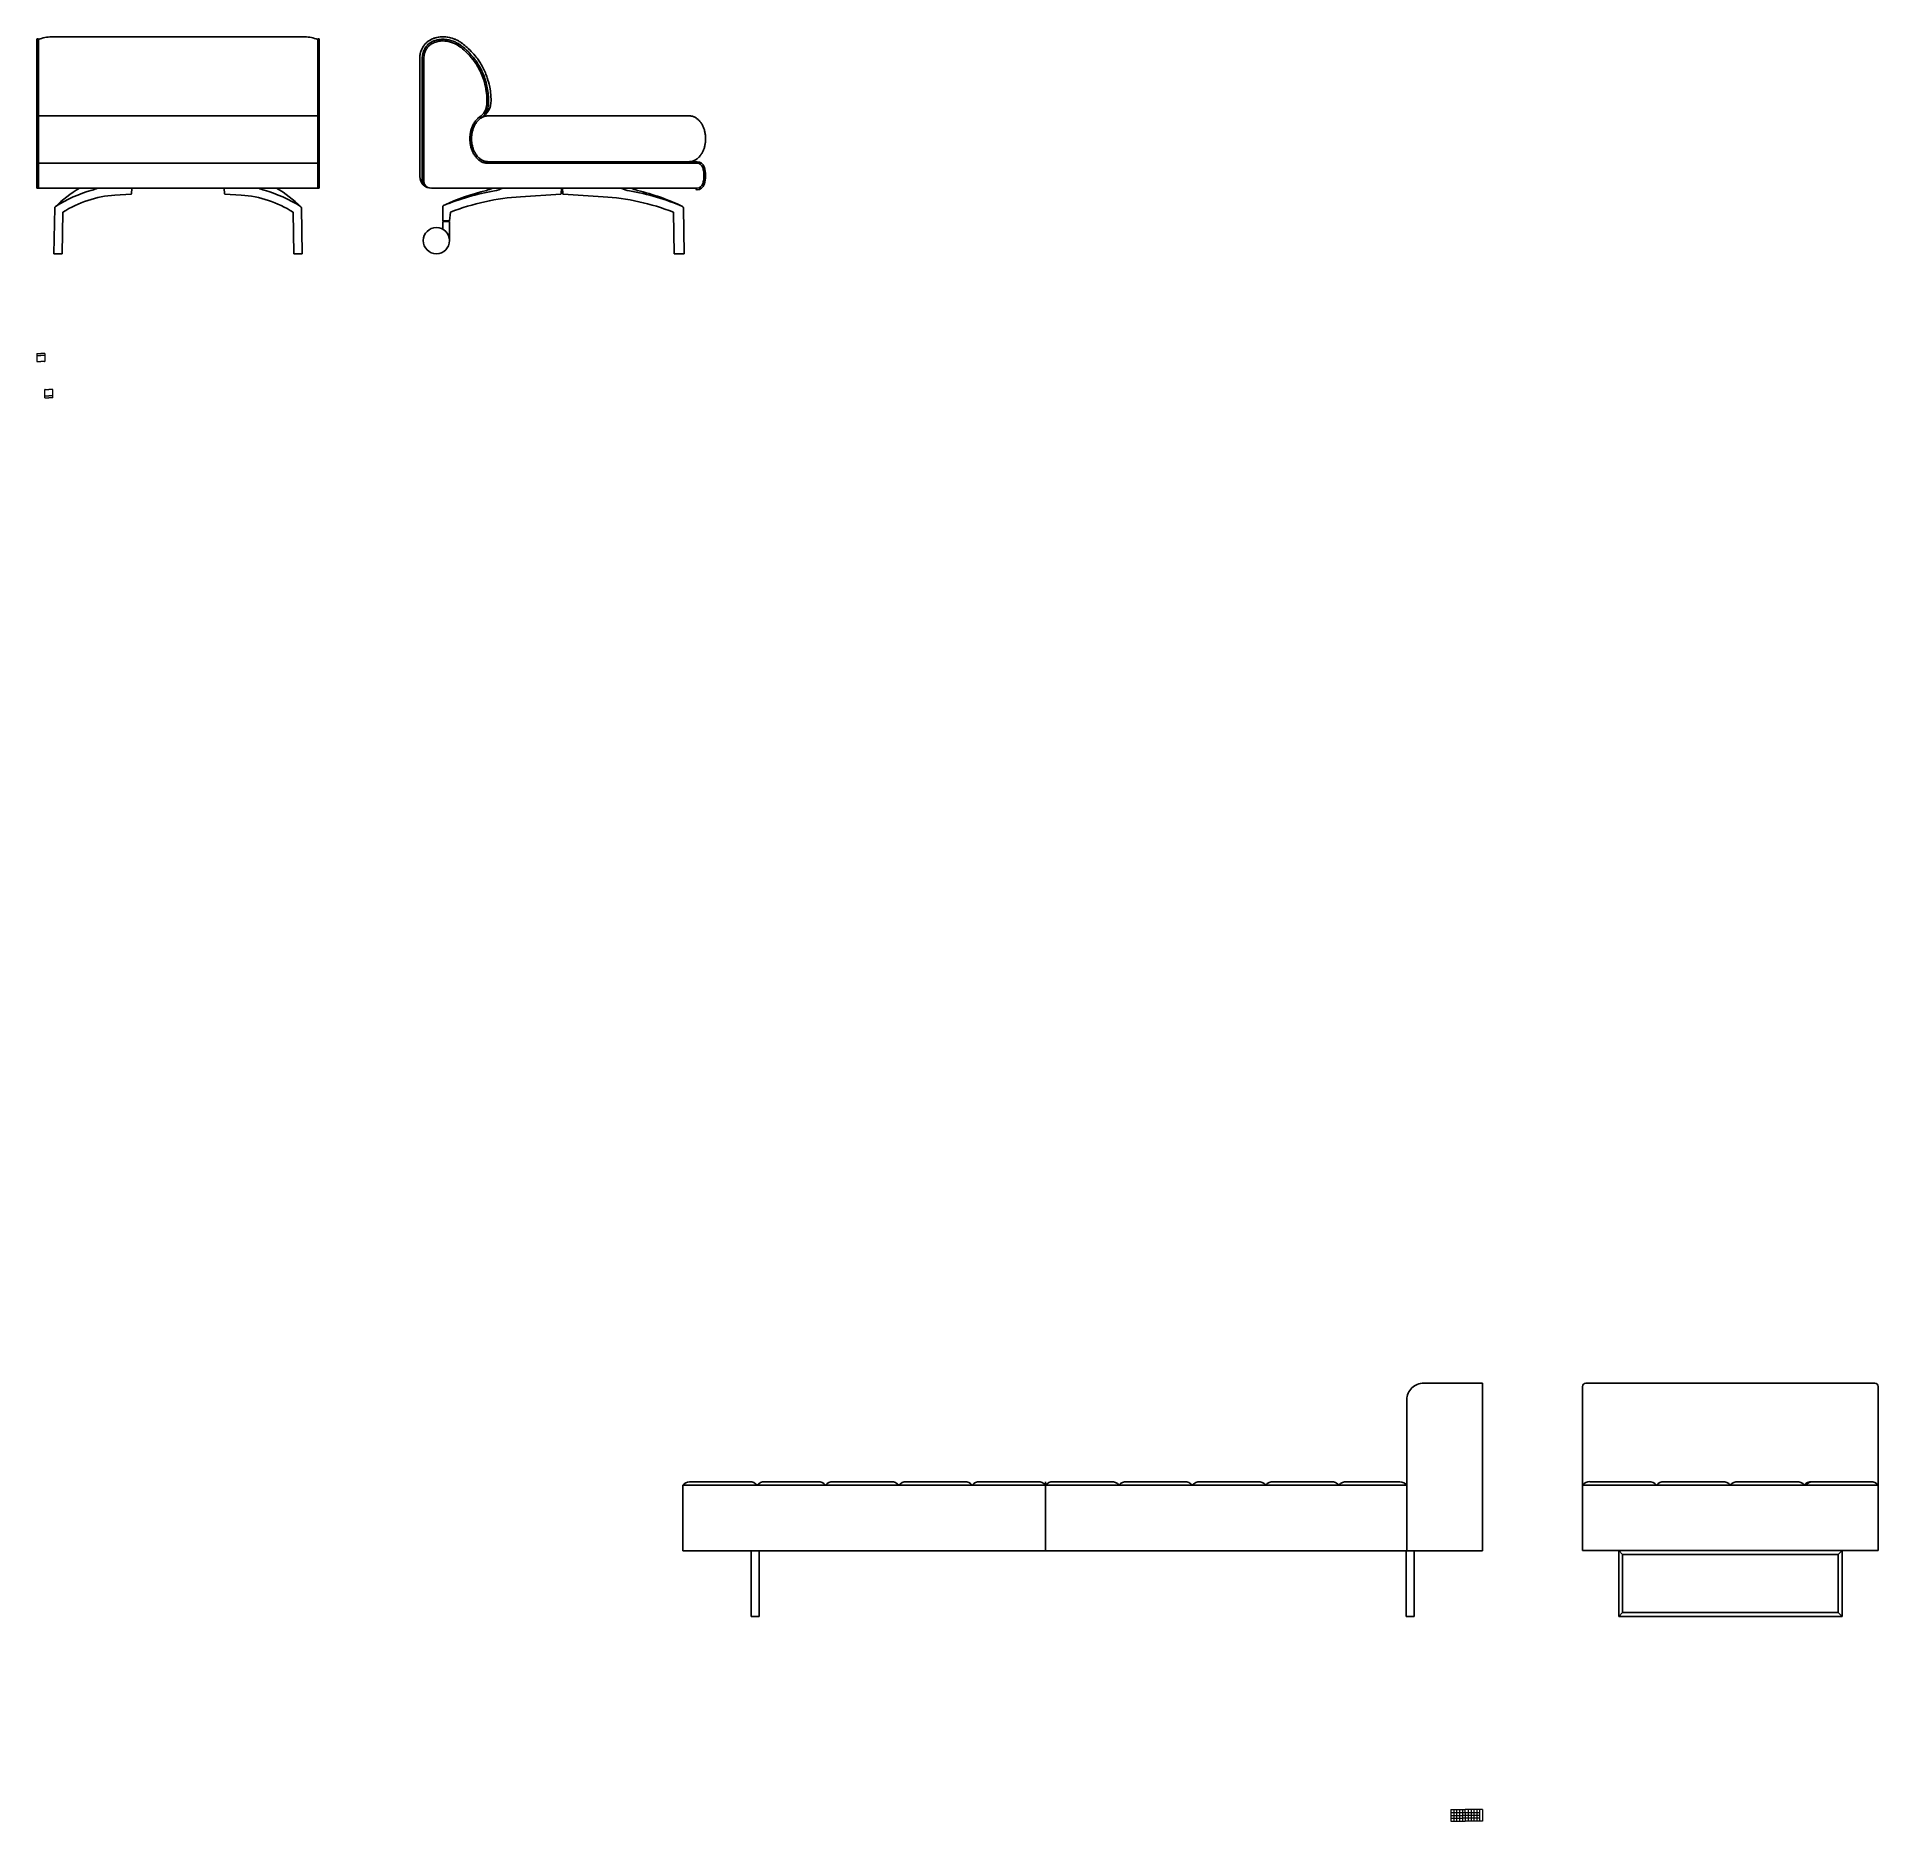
# Model space of a CAD drawing. Header units: inches. Extents: x 327481 to 195042051, y -335014 to 44773228.
# Drawn here: x 384115 to 389721, y -315058 to -309625 of the extents above; entities that cross this region are included whole.
import ezdxf

# ---------------------------------------------------------------- set-up
doc = ezdxf.new("R2010")
doc.units = ezdxf.units.IN
doc.header["$MEASUREMENT"] = 0
doc.layers.add('furniture', color=251, linetype='Continuous', lineweight=13)

# ---------------------------------------------------------------- blocks, each defined once
blk = doc.blocks.new('BBT')
at = {"layer": 'furniture', "color": 0, "ltscale": 60}
for p, q in [((386082, -315022), (386082, -315922)), ((386082, -315022), (387186, -315022)), ((386082, -315262), (388286, -315262)), ((386082, -315482), (386956, -315482)), ((386308, -315022), (386308, -315922)), ((386516, -315022), (386516, -315922)), ((386739, -315022), (386739, -315922)), ((388286, -315482), (386956, -315482)), ((386963, -315022), (386963, -315922)), ((388516, -315022), (387186, -315022)), ((387186, -315262), (387186, -315022)), ((387186, -315262), (387186, -315922)), ((387409, -315022), (387409, -315922)), ((387633, -315022), (387633, -315922)), ((387856, -315022), (387856, -315922)), ((388079, -315022), (388079, -315922)), ((388286, -315022), (388286, -315262)), ((388286, -315022), (388286, -315262)), ((388286, -315262), (388286, -315702)), ((388516, -315022), (388516, -315922)), ((386082, -315702), (386956, -315702)), ((386082, -315922), (387186, -315922)), ((386308, -315702), (386308, -315922)), ((388286, -315702), (386956, -315702)), ((388516, -315922), (387186, -315922)), ((388286, -315702), (388286, -315922))]:
    blk.add_line(p, q, dxfattribs=at)
blk = doc.blocks.new('jefhaie')
at = {"layer": 'furniture', "color": 251, "ltscale": 60}
for p, q in [((384115, -310585), (384115, -311455)), ((384115, -310589), (384115, -311455)), ((384115, -310589), (384115, -311041)), ((384120, -310585), (384120, -311455)), ((384120, -310585), (384545, -310585)), ((384120, -310802), (384545, -310802)), ((384120, -311455), (384545, -311455)), ((384120, -311455), (384545, -311455)), ((384970, -310585), (384545, -310585)), ((384970, -310802), (384545, -310802)), ((384970, -311455), (384545, -311455)), ((384970, -311455), (384545, -311455)), ((384970, -310585), (384970, -311455)), ((384975, -310585), (384975, -311455)), ((384975, -310589), (384975, -311455)), ((384975, -310589), (384975, -311041))]:
    blk.add_line(p, q, dxfattribs=at)
for centre, radius, start, end in [((384117, -310585), 2.5, 0, 180), ((384117, -310802), 2.5, 180, 0), ((384117, -311455), 2.5, 180, 0), ((384140, -311435), 20, 180, 270), ((384950, -311435), 20, 270, 0), ((384972, -310585), 2.5, 0, 180), ((384972, -310802), 2.5, 180, 0), ((384972, -311455), 2.5, 180, 0)]:
    blk.add_arc(centre, radius, start, end, dxfattribs=at)

msp = doc.modelspace()

# ---------------------------------------------------------------- linework, layer by layer
at = {"color": 0, "ltscale": 60}
for p, q in [((384114.876, -309633.352), (384114.876, -310085.669)), ((384119.876, -309633.352), (384119.876, -310085.669)), ((384159.035, -309625.366), (384930.717, -309625.366)), ((384969.876, -309633.352), (384969.876, -310085.669)), ((384974.876, -309633.352), (384974.876, -310085.669)), ((384119.876, -309865.669), (384969.876, -309865.669)), ((384119.876, -310010.226), (384969.876, -310010.226)), ((384114.876, -310085.669), (384974.876, -310085.669)), ((384402.543, -310103.789), (384352.388, -310107.07)), ((384403.476, -310102.844), (384404.376, -310085.669)), ((384686.276, -310102.844), (384685.376, -310085.669)), ((384687.209, -310103.789), (384737.364, -310107.07)), ((386125.247, -310085.669), (385315.946, -310085.669)), ((385710.078, -310103.789), (385587.857, -310111.785)), ((385711.011, -310102.844), (385711.911, -310085.669)), ((385715.881, -310102.844), (385714.98, -310085.669)), ((385716.814, -310103.789), (385839.035, -310111.785)), ((384169.483, -310145.974), (384167.137, -310285.669)), ((384194.324, -310159.069), (384192.204, -310285.669)), ((384895.428, -310159.069), (384897.548, -310285.669)), ((384920.269, -310145.974), (384922.615, -310285.669)), ((385351.274, -310185.669), (385351.274, -310140.993)), ((385373.992, -310159.069), (385371.464, -310185.669)), ((386052.899, -310159.069), (386055.019, -310285.669)), ((386083.774, -310145.974), (386086.119, -310285.669)), ((385351.274, -310185.669), (385371.464, -310185.669)), ((385351.274, -310187.669), (385371.274, -310187.669)), ((385351.274, -310211.028), (385351.274, -310187.669)), ((385371.274, -310245.669), (385371.274, -310187.669)), ((384167.137, -310285.669), (384192.204, -310285.669)), ((384922.615, -310285.669), (384897.548, -310285.669)), ((386086.119, -310285.669), (386055.019, -310285.669)), ((388337.077, -313724.274), (388515.917, -313724.274)), ((388515.917, -314234.274), (388515.917, -313724.274)), ((388820.633, -314234.065), (388820.632, -313734.065)), ((388830.632, -313724.065), (388998.65, -313724.065)), ((388830.632, -313724.065), (389542.615, -313724.065)), ((389710.634, -313724.065), (389542.615, -313724.065)), ((389720.633, -314234.066), (389720.634, -313734.065)), ((388285.917, -314234.274), (388285.917, -313774.272)), ((386081.832, -314234.274), (386081.832, -314034.398)), ((386081.832, -314034.612), (386305.44, -314034.506)), ((386284.868, -314024.274), (386102.018, -314024.38)), ((386292.648, -314034.506), (386739.283, -314034.506)), ((386492.948, -314024.274), (386330.661, -314024.274)), ((386538.983, -314024.274), (386716.404, -314024.274)), ((386739.283, -314034.506), (387632.552, -314034.506)), ((386939.583, -314024.274), (386762.161, -314024.274)), ((386985.618, -314024.274), (387163.325, -314024.274)), ((387185.917, -314024.274), (387185.917, -314234.274)), ((387386.217, -314024.274), (387208.51, -314024.274)), ((387432.252, -314024.274), (387609.674, -314024.274)), ((387632.552, -314034.506), (388079.187, -314034.506)), ((387832.852, -314024.274), (387655.431, -314024.274)), ((387878.887, -314024.274), (388056.305, -314024.274)), ((388285.917, -314034.61), (388066.395, -314034.506)), ((388102.513, -314024.283), (388264.721, -314024.377)), ((389720.632, -314034.285), (388820.632, -314034.285)), ((389022.29, -314024.064), (388842.993, -314024.064)), ((389068.975, -314024.064), (389247.621, -314024.064)), ((389472.621, -314024.064), (389293.643, -314024.064)), ((389720.632, -314034.296), (389500.632, -314034.296)), ((389522.993, -314024.064), (389698.272, -314024.064)), ((388515.917, -314234.274), (386081.832, -314234.274)), ((386289.233, -314434.065), (386289.233, -314234.065)), ((386314.233, -314434.065), (386314.233, -314234.065)), ((388283.517, -314434.172), (388283.517, -314234.172)), ((388308.517, -314434.172), (388308.517, -314234.172)), ((389720.633, -314234.066), (388820.633, -314234.065)), ((388930.633, -314434.065), (388930.632, -314234.065)), ((388942.632, -314246.065), (388930.632, -314234.065)), ((389598.632, -314246.066), (388942.632, -314246.065)), ((388942.633, -314422.065), (388942.632, -314246.065)), ((389598.632, -314246.066), (389610.632, -314234.066)), ((389598.633, -314422.064), (389598.632, -314246.066)), ((389610.633, -314434.065), (389610.632, -314234.066)), ((388942.633, -314422.065), (388930.633, -314434.065)), ((389598.633, -314422.064), (388942.633, -314422.065)), ((389598.633, -314422.064), (389610.633, -314434.064)), ((386314.233, -314434.065), (386289.233, -314434.065)), ((388283.517, -314434.172), (388308.517, -314434.172)), ((389610.633, -314434.064), (388930.633, -314434.065))]:
    msp.add_line(p, q, dxfattribs=at)
for points in [[(385497.853, -309819.203), (385497.753, -309814.489), (385497.396, -309807.458), (385496.813, -309800.492), (385496.236, -309795.274), (385495.546, -309790.068), (385494.524, -309783.539), (385493.643, -309778.664), (385492.662, -309773.808), (385491.575, -309768.952), (385489.746, -309761.717), (385488.385, -309756.911), (385486.136, -309749.765), (385484.663, -309745.517), (385482.284, -309739.206), (385480.586, -309735.045), (385477.875, -309728.872), (385475.961, -309724.806), (385472.932, -309718.786), (385470.809, -309714.827), (385467.472, -309708.974), (385465.148, -309705.132), (385461.516, -309699.461), (385458.028, -309694.356), (385455.318, -309690.594), (385452.527, -309686.89), (385449.659, -309683.249), (385445.21, -309677.905), (385442.149, -309674.426), (385437.416, -309669.335), (385433.875, -309665.737), (385428.405, -309660.501), (385424.899, -309657.33), (385421.326, -309654.234), (385417.687, -309651.212), (385413.987, -309648.266), (385410.686, -309645.743), (385405.622, -309642.115), (385403.386, -309640.623), (385401.116, -309639.185), (385398.757, -309637.777), (385396.358, -309636.437), (385394.365, -309635.397), (385391.323, -309633.94), (385388.567, -309632.755), (385386.472, -309631.934), (385384.357, -309631.166), (385381.77, -309630.304), (385379.161, -309629.513), (385373.964, -309628.135), (385370.853, -309627.419), (385366.155, -309626.499), (385363.734, -309626.108), (385360.087, -309625.634), (385357.595, -309625.394), (385353.845, -309625.171), (385350.396, -309625.118), (385347.809, -309625.173), (385345.225, -309625.309), (385342.657, -309625.523), (385338.821, -309625.99), (385336.285, -309626.395), (385332.505, -309627.143), (385329.754, -309627.799), (385327.706, -309628.352), (385325.673, -309628.958), (385323.622, -309629.632), (385320.584, -309630.753), (385318.556, -309631.59), (385315.564, -309632.963), (385313.746, -309633.886), (385311.957, -309634.864), (385310.181, -309635.91), (385308.44, -309637.012), (385306.718, -309638.183), (385305.037, -309639.413), (385303.382, -309640.717), (385301.776, -309642.079), (385300.512, -309643.226), (385298.686, -309645.019), (385297.367, -309646.425), (385296.098, -309647.876), (385294.905, -309649.336), (385293.759, -309650.834), (385292.67, -309652.35), (385291.627, -309653.897), (385290.091, -309656.36), (385289.006, -309658.247), (385287.977, -309660.165), (385286.934, -309662.253), (385285.5, -309665.444), (385284.826, -309667.125), (385283.908, -309669.682), (385283.349, -309671.464), (385282.627, -309674.17), (385282.174, -309676.261), (385281.644, -309679.425), (385281.296, -309682.341), (385280.946, -309686.992), (385280.946, -310050.669)], [(385489.267, -309836.371), (385489.59, -309834.16), (385489.851, -309831.941), (385490.076, -309829.392), (385490.283, -309825.558), (385490.354, -309822.416), (385490.354, -309819.274), (385490.256, -309814.746), (385489.913, -309807.963), (385489.349, -309801.215), (385488.79, -309796.167), (385488.122, -309791.132), (385487.131, -309784.804), (385486.277, -309780.077), (385485.327, -309775.368), (385484.275, -309770.673), (385482.506, -309763.676), (385481.194, -309759.039), (385479.023, -309752.144), (385477.604, -309748.049), (385475.309, -309741.965), (385473.672, -309737.95), (385471.057, -309731.995), (385469.209, -309728.072), (385466.285, -309722.261), (385464.236, -309718.44), (385461.015, -309712.789), (385458.771, -309709.079), (385455.263, -309703.604), (385451.896, -309698.675), (385449.28, -309695.043), (385446.586, -309691.467), (385443.818, -309687.954), (385439.525, -309682.797), (385436.573, -309679.442), (385432.009, -309674.532), (385428.592, -309671.061), (385423.314, -309666.009), (385419.927, -309662.945), (385416.475, -309659.954), (385412.954, -309657.03), (385409.374, -309654.179), (385406.224, -309651.771), (385401.391, -309648.308), (385397.183, -309645.571), (385395.011, -309644.274), (385392.802, -309643.04), (385390.992, -309642.096), (385388.229, -309640.772), (385385.72, -309639.694), (385381.886, -309638.247), (385378.044, -309637.003), (385375.13, -309636.174), (385372.194, -309635.423), (385369.277, -309634.752), (385364.871, -309633.888), (385362.075, -309633.445), (385359.266, -309633.089), (385356.991, -309632.87), (385353.57, -309632.666), (385350.435, -309632.618), (385348.083, -309632.668), (385345.735, -309632.792), (385343.393, -309632.987), (385339.894, -309633.413), (385337.577, -309633.783), (385334.124, -309634.467), (385331.623, -309635.062), (385327.914, -309636.116), (385326.069, -309636.722), (385323.336, -309637.73), (385321.526, -309638.476), (385318.857, -309639.701), (385317.244, -309640.52), (385315.657, -309641.388), (385314.091, -309642.31), (385312.554, -309643.282), (385311.045, -309644.309), (385309.571, -309645.388), (385308.131, -309646.522), (385306.732, -309647.708), (385305.373, -309648.952), (385304.064, -309650.247), (385302.924, -309651.461), (385301.828, -309652.715), (385300.181, -309654.771), (385299.014, -309656.367), (385297.904, -309658.002), (385296.528, -309660.209), (385295.557, -309661.9), (385294.635, -309663.618), (385293.702, -309665.484), (385292.42, -309668.338), (385291.688, -309670.18), (385291.025, -309672.048), (385290.544, -309673.58), (385289.923, -309675.906), (385289.53, -309677.723), (385289.071, -309680.471), (385288.754, -309683.134), (385288.446, -309687.255), (385288.446, -310060.669)], [(385484.329, -309835.582), (385484.633, -309833.508), (385484.878, -309831.426), (385485.091, -309829.013), (385485.236, -309826.594), (385485.346, -309822.959), (385485.354, -309819.321), (385485.219, -309813.805), (385484.925, -309808.297), (385484.479, -309802.799), (385483.892, -309797.313), (385483.172, -309791.842), (385481.934, -309784.103), (385480.436, -309776.41), (385478.668, -309768.775), (385476.62, -309761.211), (385475.488, -309757.46), (385474.282, -309753.731), (385472.538, -309748.744), (385470.66, -309743.804), (385468.65, -309738.914), (385466.511, -309734.077), (385464.245, -309729.298), (385461.855, -309724.578), (385459.342, -309719.922), (385456.71, -309715.332), (385453.96, -309710.812), (385451.095, -309706.366), (385446.965, -309700.365), (385442.625, -309694.519), (385438.082, -309688.836), (385433.34, -309683.326), (385428.404, -309677.996), (385424.224, -309673.776), (385419.921, -309669.681), (385415.497, -309665.708), (385410.955, -309661.856), (385406.299, -309658.122), (385402.479, -309655.217), (385398.571, -309652.437), (385394.56, -309649.829), (385392.512, -309648.605), (385390.431, -309647.442), (385388.317, -309646.348), (385386.167, -309645.327), (385383.232, -309644.082), (385380.239, -309642.968), (385377.199, -309641.972), (385374.121, -309641.081), (385371.015, -309640.282), (385367.525, -309639.49), (385364.016, -309638.815), (385360.488, -309638.273), (385356.944, -309637.883), (385353.387, -309637.662), (385349.731, -309637.626), (385346.074, -309637.78), (385342.427, -309638.121), (385338.799, -309638.646), (385335.203, -309639.349), (385332.288, -309640.056), (385329.408, -309640.887), (385326.571, -309641.849), (385323.783, -309642.949), (385321.052, -309644.194), (385319.577, -309644.942), (385318.125, -309645.737), (385316.697, -309646.577), (385315.297, -309647.463), (385313.929, -309648.394), (385312.594, -309649.371), (385311.295, -309650.393), (385310.037, -309651.461), (385308.82, -309652.574), (385307.649, -309653.732), (385306.629, -309654.819), (385305.647, -309655.942), (385304.703, -309657.097), (385302.925, -309659.498), (385301.286, -309662.003), (385300.144, -309663.941), (385299.073, -309665.92), (385298.007, -309668.074), (385297.032, -309670.267), (385296.162, -309672.497), (385295.409, -309674.763), (385294.787, -309677.065), (385294.357, -309679.106), (385294.022, -309681.168), (385293.769, -309683.246), (385293.446, -309687.429), (385293.446, -310065.669)], [(385433.237, -309935.46), (385433.285, -309932.58), (385433.413, -309929.704), (385433.621, -309926.836), (385433.91, -309923.982), (385434.278, -309921.144), (385434.726, -309918.326), (385435.252, -309915.534), (385435.857, -309912.77), (385436.539, -309910.039), (385437.298, -309907.345), (385438.133, -309904.691), (385439.042, -309902.081), (385440.025, -309899.52), (385441.081, -309897.01), (385442.208, -309894.556), (385443.405, -309892.161), (385444.671, -309889.828), (385446.004, -309887.562), (385447.403, -309885.365), (385448.866, -309883.241), (385450.391, -309881.193), (385451.978, -309879.225), (385453.623, -309877.339), (385455.325, -309875.539), (385457.082, -309873.828), (385458.892, -309872.209), (385460.752, -309870.685), (385462.661, -309869.259), (385463.329, -309868.79)], [(385438.237, -309935.473), (385438.28, -309932.798), (385438.396, -309930.128), (385438.585, -309927.466), (385438.847, -309924.816), (385439.181, -309922.182), (385439.586, -309919.568), (385440.062, -309916.977), (385440.609, -309914.414), (385441.225, -309911.882), (385441.91, -309909.385), (385442.662, -309906.926), (385443.482, -309904.509), (385444.366, -309902.138), (385445.315, -309899.815), (385446.326, -309897.546), (385447.398, -309895.332), (385448.53, -309893.176), (385449.72, -309891.084), (385450.967, -309889.056), (385452.267, -309887.096), (385453.621, -309885.208), (385455.025, -309883.393), (385456.477, -309881.654), (385457.976, -309879.995), (385459.519, -309878.417), (385461.103, -309876.923), (385462.728, -309875.514), (385464.39, -309874.194), (385466.086, -309872.963), (385467.815, -309871.824), (385469.574, -309870.778), (385471.36, -309869.827), (385473.171, -309868.973), (385475.003, -309868.215), (385476.855, -309867.557), (385478.724, -309866.998), (385480.606, -309866.539), (385482.5, -309866.181), (385484.402, -309865.925), (385487.568, -309865.669), (386104.359, -309865.669)], [(386100.982, -309865.719), (386102.94, -309865.775), (386104.894, -309865.938), (386106.843, -309866.208), (386108.782, -309866.584), (386110.71, -309867.067), (386112.622, -309867.655), (386114.517, -309868.347), (386116.391, -309869.142), (386118.241, -309870.04), (386120.065, -309871.039), (386121.859, -309872.136), (386123.621, -309873.331), (386125.348, -309874.622), (386127.038, -309876.007), (386128.688, -309877.483), (386130.296, -309879.048), (386131.858, -309880.7), (386133.373, -309882.437), (386134.838, -309884.255), (386136.252, -309886.153), (386137.611, -309888.126), (386138.914, -309890.172), (386140.158, -309892.288), (386141.343, -309894.471), (386142.466, -309896.717), (386143.525, -309899.023), (386144.518, -309901.385), (386145.445, -309903.8), (386146.304, -309906.264), (386147.093, -309908.772), (386147.811, -309911.323), (386148.457, -309913.91), (386149.031, -309916.531), (386149.53, -309919.182), (386149.956, -309921.858), (386150.306, -309924.555), (386150.58, -309927.269), (386150.778, -309929.996), (386150.9, -309932.732), (386150.945, -309935.473)], [(385455.325, -309995.406), (385453.623, -309993.607), (385451.978, -309991.721), (385450.391, -309989.752), (385448.866, -309987.704), (385447.403, -309985.58), (385446.004, -309983.383), (385444.671, -309981.117), (385443.405, -309978.784), (385442.208, -309976.389), (385441.081, -309973.935), (385440.025, -309971.426), (385439.042, -309968.864), (385438.133, -309966.255), (385437.298, -309963.601), (385436.539, -309960.906), (385435.857, -309958.175), (385435.252, -309955.412), (385434.726, -309952.619), (385434.278, -309949.802), (385433.91, -309946.964), (385433.621, -309944.109), (385433.413, -309941.242), (385433.285, -309938.366), (385433.237, -309935.485)], [(386125.247, -310005.226), (385488.2, -310005.226), (385486.243, -310005.171), (385484.288, -310005.008), (385482.34, -310004.738), (385480.4, -310004.361), (385478.473, -310003.879), (385476.56, -310003.291), (385474.665, -310002.599), (385472.792, -310001.803), (385470.942, -310000.905), (385469.118, -309999.907), (385467.324, -309998.809), (385465.562, -309997.614), (385463.834, -309996.323), (385462.144, -309994.939), (385460.494, -309993.463), (385458.887, -309991.898), (385457.324, -309990.245), (385455.809, -309988.509), (385454.344, -309986.69), (385452.931, -309984.793), (385451.572, -309982.82), (385450.269, -309980.773), (385449.024, -309978.657), (385447.839, -309976.474), (385446.717, -309974.228), (385445.658, -309971.923), (385444.664, -309969.56), (385443.737, -309967.146), (385442.879, -309964.682), (385442.09, -309962.173), (385441.372, -309959.623), (385440.725, -309957.035), (385440.152, -309954.414), (385439.652, -309951.764), (385439.227, -309949.088), (385438.877, -309946.391), (385438.602, -309943.676), (385438.404, -309940.949), (385438.282, -309938.213), (385438.237, -309935.473)], [(386150.945, -309935.473), (386150.9, -309938.213), (386150.778, -309940.949), (386150.58, -309943.676), (386150.306, -309946.391), (386149.956, -309949.088), (386149.53, -309951.764), (386149.031, -309954.414), (386148.457, -309957.035), (386147.811, -309959.623), (386147.093, -309962.173), (386146.304, -309964.682), (386145.445, -309967.146), (386144.518, -309969.56), (386143.525, -309971.923), (386142.466, -309974.228), (386141.343, -309976.474), (386140.158, -309978.657), (386138.914, -309980.773), (386137.611, -309982.82), (386136.252, -309984.793), (386134.838, -309986.69), (386133.373, -309988.509), (386131.858, -309990.245), (386130.296, -309991.898), (386128.688, -309993.463), (386127.038, -309994.939), (386125.348, -309996.323), (386123.621, -309997.614), (386121.859, -309998.809), (386120.065, -309999.907), (386118.241, -310000.905), (386116.391, -310001.803), (386114.517, -310002.599), (386112.622, -310003.291), (386110.71, -310003.879), (386108.782, -310004.361), (386106.843, -310004.738), (386104.894, -310005.008), (386102.94, -310005.171), (386100.982, -310005.226)], [(385442.718, -309977.435), (385443.405, -309978.784)], [(385455.325, -309995.406), (385457.082, -309997.117), (385458.892, -309998.737), (385460.752, -310000.261), (385462.661, -310001.687), (385464.615, -310003.012), (385466.611, -310004.233), (385468.648, -310005.348), (385470.722, -310006.355), (385472.829, -310007.249), (385474.966, -310008.03), (385477.13, -310008.695), (385479.316, -310009.242), (385481.519, -310009.67), (385483.737, -310009.977), (385485.964, -310010.163), (385488.195, -310010.226), (386125.247, -310010.226)], [(385477.13, -310008.695), (385474.966, -310008.03), (385472.829, -310007.249)]]:
    msp.add_lwpolyline(points, dxfattribs=at)
msp.add_circle((385331.274, -310245.669), 40, dxfattribs=at)
for centre, radius, start, end in [((384117.376, -309633.352), 2.5, 0, 180), ((384159.035, -309725.366), 100, 90, 113.053289), ((384930.717, -309725.366), 100, 66.946711, 90), ((384972.376, -309633.352), 2.5, 0, 180), ((385437.856, -309819.818), 60, 300.851354, 0.587656), ((385434.968, -309827.612), 50, 304.556817, 350.827721), ((385434.969, -309827.612), 55, 304.564614, 350.835998), ((385315.946, -310050.669), 35, 180, 270), ((386125.247, -310027.947), 22.7, 17.061531, 90), ((386125.247, -310027.947), 17.7, 17.061531, 90), ((386060.08, -310047.947), 85.867, 342.938469, 17.061531), ((386060.08, -310047.947), 90.867, 342.938469, 17.061531), ((384458.175, -310439.284), 413, 121.106262, 134.053287), ((384394.925, -310489.742), 413.306, 105.697159, 122.676607), ((384374.127, -310439.392), 333.032, 93.742731, 122.676607), ((384256.049, -309995.579), 100, 285.697159, 295.640469), ((384402.477, -310102.791), 1, 273.742731, 357), ((384687.275, -310102.791), 1, 183, 266.257269), ((384715.625, -310439.392), 333.032, 57.323393, 86.257269), ((384833.703, -309995.579), 100, 244.277142, 254.302841), ((384694.827, -310489.742), 413.306, 57.323393, 74.302841), ((384631.577, -310439.284), 413, 45.946713, 58.893738), ((385313.446, -310060.669), 25, 180, 270), ((385313.446, -310065.669), 20, 180, 270), ((385665.46, -310820.089), 750, 104.049824, 114.618965), ((385636.798, -310832.853), 750, 99.902451, 112.222942), ((385459.109, -309995.517), 100, 284.049824, 295.640469), ((385490.622, -309995.517), 100, 279.902451, 295.640469), ((385710.012, -310102.791), 1, 273.742731, 357), ((385716.879, -310102.791), 1, 183, 266.257269), ((385936.269, -309995.517), 100, 244.359531, 260.097549), ((385790.094, -310832.853), 750, 67.201558, 80.097549), ((385967.782, -309995.517), 100, 244.359531, 255.950176), ((385761.431, -310820.089), 750, 64.788317, 75.950176), ((386124.393, -310087.359), 3.397, 150.180595, 284.561073), ((386125.247, -310067.947), 17.7, 270, 342.938469), ((386125.247, -310067.947), 22.7, 270, 342.938469), ((384174.482, -310146.057), 5, 122.676607, 179.038026), ((384915.27, -310146.057), 5, 0.961974, 57.323393), ((385354.274, -310140.993), 3, 114.618965, 180), ((385354.274, -310141.341), 3, 112.222942, 180), ((385634.987, -310832.245), 722, 93.742731, 111.191599), ((385791.905, -310832.245), 722, 68.808401, 86.257269), ((386078.774, -310146.057), 5, 0.961974, 67.76712), ((388335.935, -313774.279), 50.018, 88.691645, 179.991546), ((388830.632, -313734.065), 10, 90.000082, 180.000107), ((389710.634, -313734.065), 10, 359.999893, 89.999918), ((386105.005, -314055.745), 31.507, 95.440322, 137.874559), ((386284.868, -314054.969), 30.695, 41.810225, 89.99991), ((386330.626, -314054.969), 30.695, 89.933575, 138.189595), ((386493.086, -314054.969), 30.695, 41.810225, 90.25896), ((386538.844, -314054.969), 30.695, 89.74104, 138.189775), ((386716.404, -314054.969), 30.695, 41.810405, 90.00009), ((386762.161, -314054.969), 30.695, 89.99991, 138.189595), ((386939.721, -314054.969), 30.695, 41.810225, 90.258783), ((386985.479, -314054.969), 30.695, 89.740973, 138.189775), ((387163.312, -314054.361), 30.087, 41.294558, 89.976204), ((387208.523, -314054.361), 30.087, 90.023796, 138.705442), ((387386.356, -314054.969), 30.695, 41.810225, 90.259027), ((387432.114, -314054.969), 30.695, 89.741217, 138.189775), ((387609.674, -314054.969), 30.695, 41.810405, 90.00009), ((387655.431, -314054.969), 30.695, 89.99991, 138.189595), ((387832.991, -314054.969), 30.695, 41.810225, 90.25896), ((387878.749, -314054.969), 30.695, 89.74104, 138.189775), ((388056.289, -314055.002), 30.728, 41.823423, 90.029632), ((388102.066, -314054.975), 30.695, 89.166045, 138.189775), ((388262.834, -314055.354), 31.035, 41.944183, 86.513592), ((388842.812, -314053.205), 29.153, 89.644423, 139.535168), ((389023.452, -314053.195), 29.154, 40.466451, 92.285062), ((389067.812, -314053.195), 29.154, 87.715622, 139.533549), ((389248.453, -314053.205), 29.153, 40.464832, 91.634192), ((389292.812, -314053.205), 29.153, 88.365808, 139.535168), ((389473.452, -314053.206), 29.154, 40.466451, 91.634375), ((389517.812, -314053.206), 29.154, 88.364669, 139.533549), ((389522.812, -314053.218), 29.154, 89.645073, 139.533549), ((389698.453, -314053.216), 29.153, 40.464832, 90.355577)]:
    msp.add_arc(centre, radius, start, end, dxfattribs=at)

# ---------------------------------------------------------------- block references
at = {"layer": 'furniture', "lineweight": 0}
for name, p, xscale, yscale, zscale in [('jefhaie', (373269.28, -301819.381), 0.02823529175717059, 0.02823529175717059, 0.02823529175717059), ('BBT', (373192.901, -302597.791), 0.03943986889627529, 0.03943986889627529, 0.03943986889627529)]:
    msp.add_blockref(name, p, dxfattribs=dict(at, xscale=xscale, yscale=yscale, zscale=zscale))
at = {"layer": 'furniture', "lineweight": 0, "xscale": 0.02823529175717059, "yscale": 0.02823529175717059, "zscale": 0.02823529175717059, "rotation": 180}
msp.add_blockref('jefhaie', (395009.036, -319493.314), dxfattribs=at)

doc.saveas('drawing.dxf')
